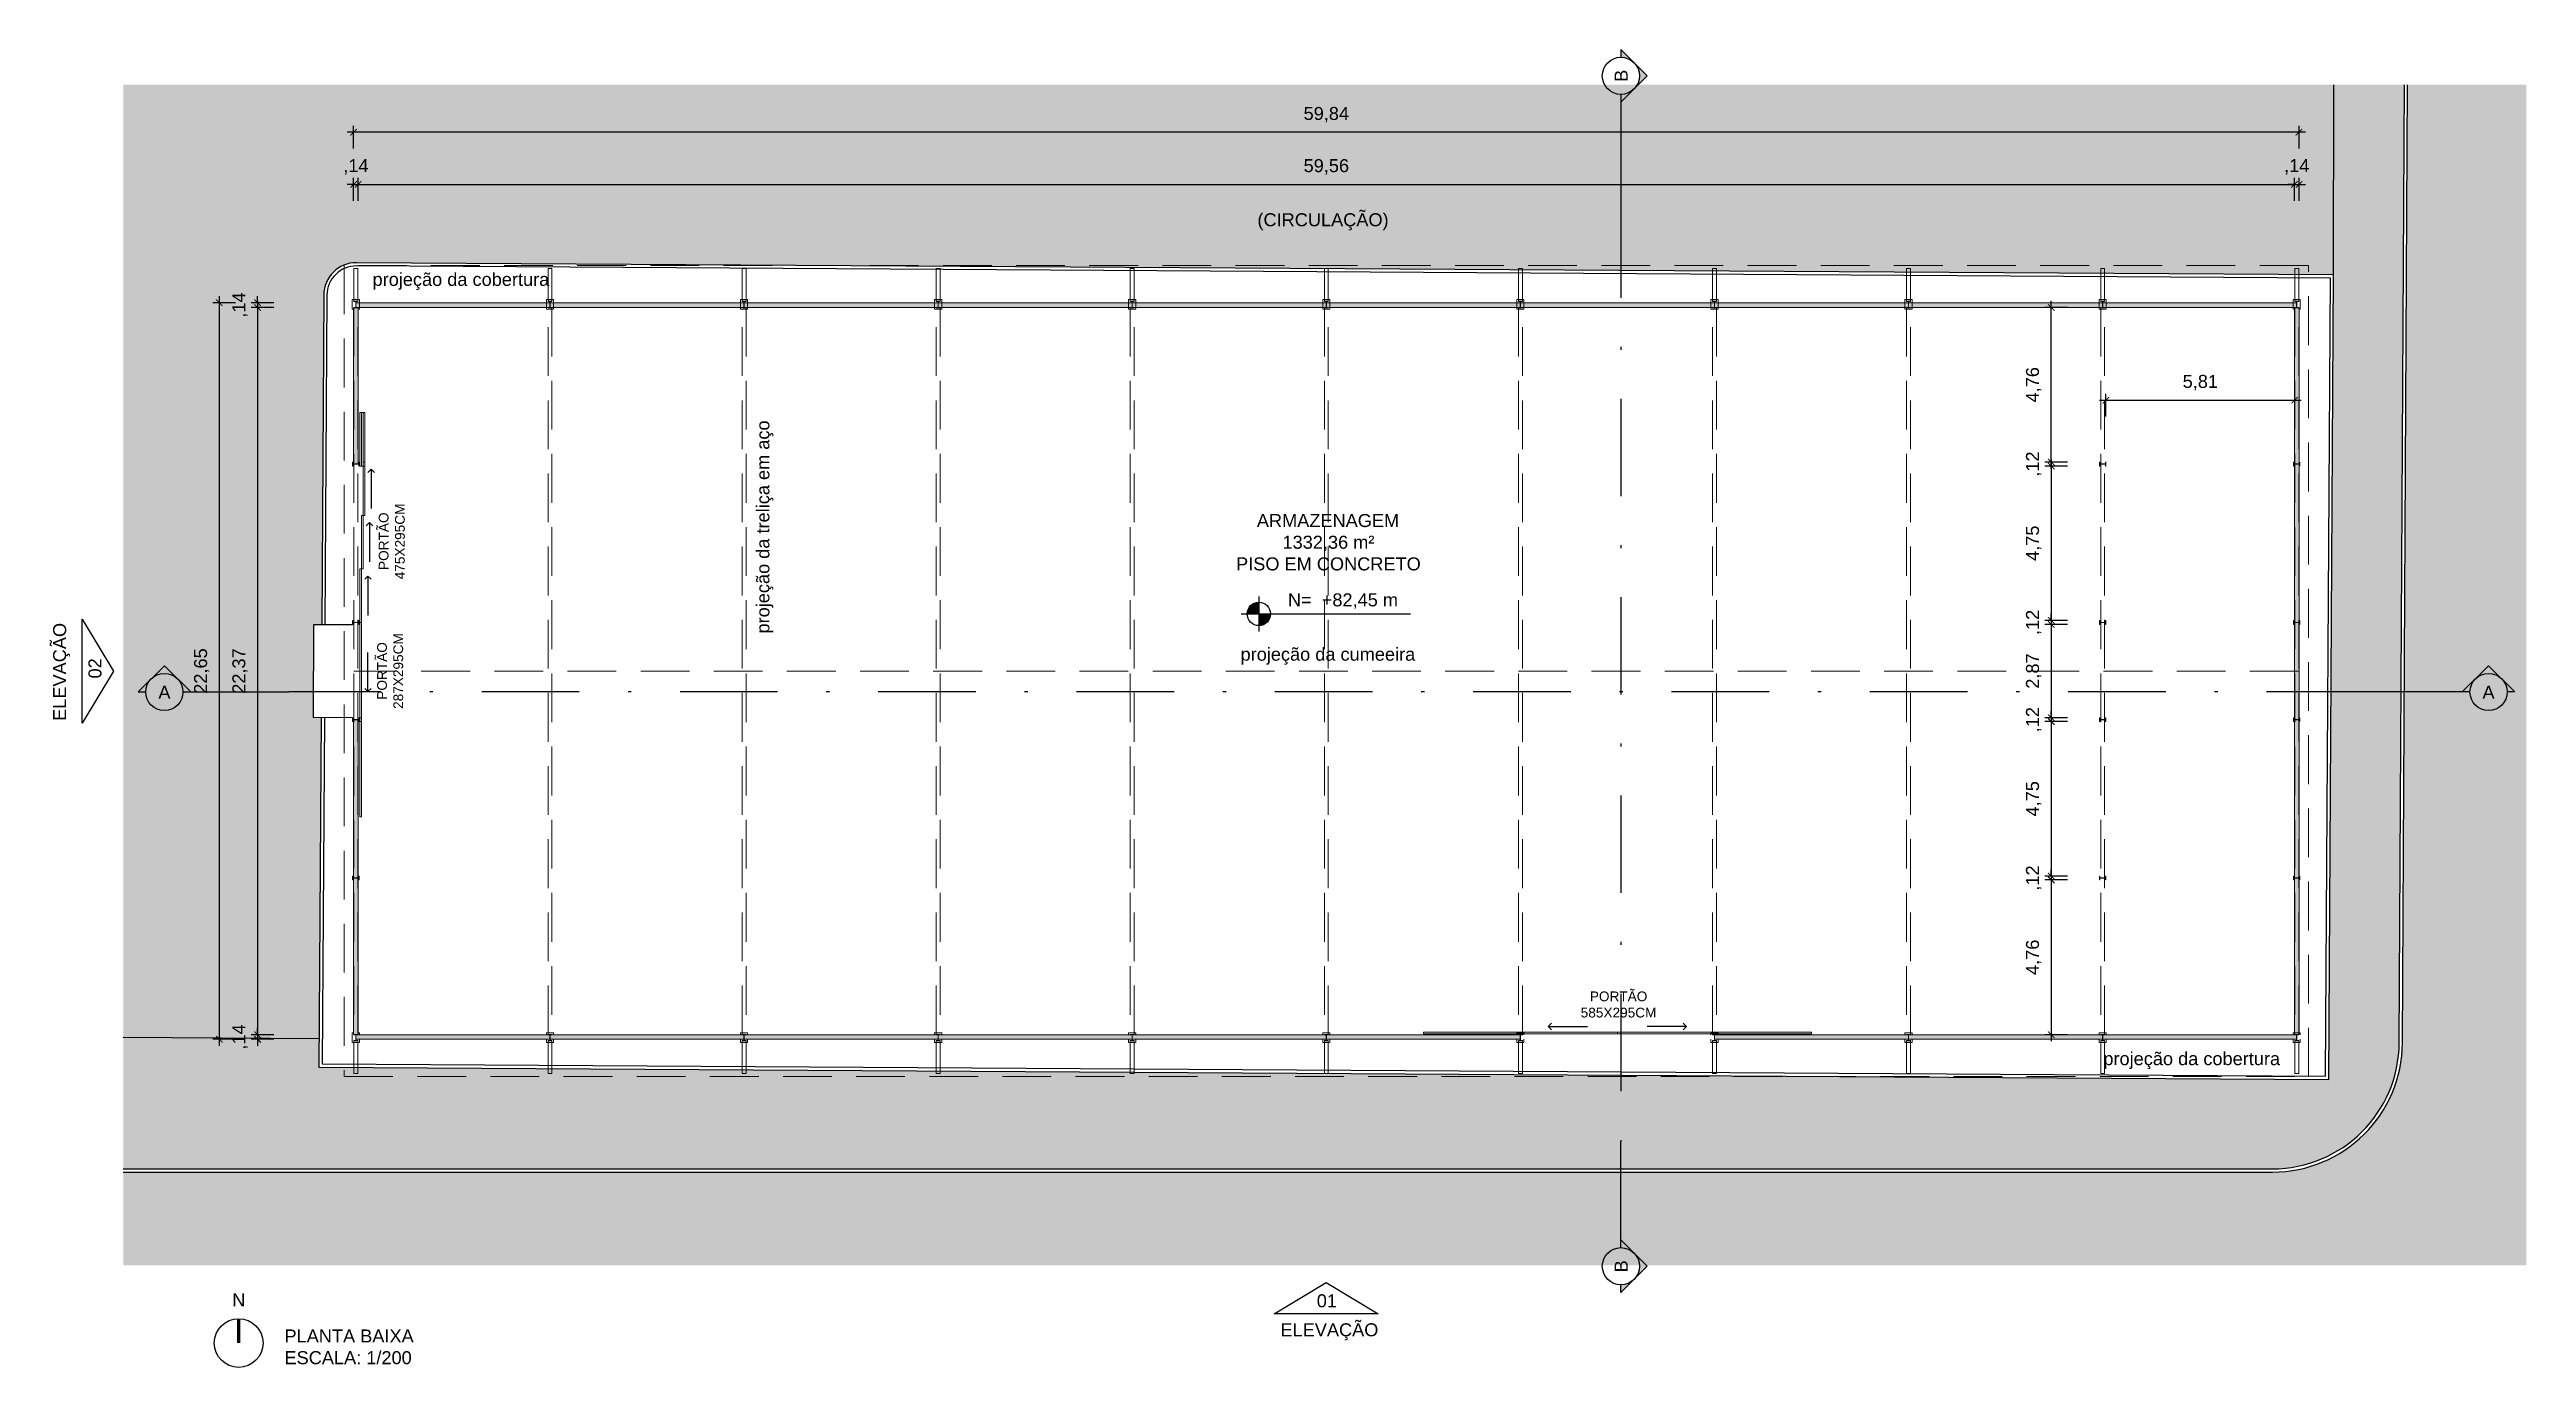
# Model space of a CAD drawing. Header units: inches. Extents: x 1286 to 7442, y -84 to 3420.
# Drawn here: x 2436.7 to 2512.9, y 114.1 to 154.6 of the extents above; entities that cross this region are included whole.
import ezdxf

# ---------------------------------------------------------------- set-up
doc = ezdxf.new("R2010")
doc.units = ezdxf.units.IN
doc.header["$LTSCALE"] = 3
doc.header["$MEASUREMENT"] = 0
doc.linetypes.add('DASHDOT', pattern=[1, 0.5, -0.25, 0, -0.25])
doc.linetypes.add('DASHED', pattern=[0.75, 0.5, -0.25])
for name, color, linetype, lineweight in [('ARQ_AÇO', 4, 'Continuous', 5), ('ARQ_ESQUADRIAS', 3, 'Continuous', 5), ('ARQ_PAREDE', 5, 'Continuous', 5), ('ARQ_PROJEÇÃO', 8, 'DASHED', 5), ('ARQ_VISTA', 2, 'Continuous', 5)]:
    doc.layers.add(name, color=color, linetype=linetype, lineweight=lineweight)
for name, color, linetype in [('ARQ_COTAS', 133, 'Continuous'), ('ARQ_HATCH', 8, 'Continuous'), ('ARQ_INDICAÇÃO', 133, 'Continuous'), ('ARQ_LINHA DE CORTE', 4, 'DASHDOT'), ('ARQ_NÍVEIS', 160, 'Continuous'), ('ARQ_RUA', 250, 'Continuous'), ('ARQ_TEXTO', 133, 'Continuous')]:
    doc.layers.add(name, color=color, linetype=linetype)
doc.styles.add('1 - 100', font='arial.ttf', dxfattribs={"height": 0.2})
doc.styles.add('1 - 200', font='arial.ttf', dxfattribs={"height": 0.4})
doc.dimstyles.new('1 - 200', dxfattribs={"dimtxt": 0.4, "dimasz": 0.2, "dimexe": 0.2, "dimexo": 0.2, "dimgap": 0.3, "dimtad": 1, "dimzin": 4, "dimtxsty": '1 - 200', "dimblk": 'ARCHTICK', "dimcen": 0.1, "dimdle": 0.2, "dimclrd": 256, "dimclre": 256, "dimclrt": 256, "dimazin": 0, "dimtfac": 1, "dimtix": 1, "dimtofl": 0, "dimtmove": 2, "dimatfit": 3, "dimldrblk": 'OPEN90', "dimfxl": 0.5, "dimfxlon": 1, "dimtolj": 1, "dimtzin": 0, "dimlwd": -1, "dimlwe": -1, "dimarcsym": 0})
pattern_1 = [(315, (0, 0), (0.4182581518689039, -0.1120719340210068), [0.25, -0.5]), (75.00000000000006, (0, 0), (-0.1120719340210065, 0.4182581518689039), [0.25, -0.5]), (14.99999999999995, (0, 0), (0.3061862178478974, 0.3061862178478972), [-0.5, 0.25])]

msp = doc.modelspace()

# ---------------------------------------------------------------- texts
at = {"layer": 'ARQ_INDICAÇÃO', "char_height": 0.3, "attachment_point": 1, "rotation": 90, "style": '1 - 200'}
for s, insert in [('\\pi0.29127;PORTÃO\\P\\pi0.0041603;475X295CM', (2446.86838111079, 138.3512073216934)), ('\\pi0.29127;PORTÃO\\P\\pi0.0076392;287X295CM', (2446.818381110789, 134.3612073216934))]:
    msp.add_mtext_dynamic_manual_height_columns(s, width=2.301090040927694, gutter_width=2, heights=[0], dxfattribs=dict(at, insert=insert))
at = {"layer": 'ARQ_INDICAÇÃO', "insert": (2483.829138572279, 125.6794954072586), "char_height": 0.3, "attachment_point": 1, "style": '1 - 200'}
msp.add_mtext_dynamic_manual_height_columns('\\pi0.29127;PORTÃO\\P\\pi0.010197;585X295CM', width=2.301090040927694, gutter_width=2, heights=[0], dxfattribs=at)
at = {"layer": 'ARQ_NÍVEIS', "insert": (2474.601660187851, 137.9233631242176), "char_height": 0.4, "attachment_point": 1, "style": '1 - 200'}
msp.add_mtext_dynamic_manual_height_columns('\\pi0.23289;N=  +82,45 m', width=3.773019781718963, gutter_width=3.6, heights=[0], dxfattribs=at)
at = {"layer": 'ARQ_TEXTO', "color": 4, "ltscale": 2, "char_height": 0.4, "width": 0.6726324514065, "attachment_point": 5, "style": '1 - 200'}
for insert, rotation in [((2485.084745755134, 153.8413062151089), 89.99999999996837), ((2485.084745755134, 117.2276690789799), 90.00000000003163)]:
    msp.add_mtext('B', dxfattribs=dict(at, insert=insert, rotation=rotation))
at = {"layer": 'ARQ_TEXTO', "char_height": 0.4}
for s, width, gutter_width, insert, attachment_point, style in [('\\pi0.018917;(CIRCULAÇÃO)', 4.019825375170532, 5, (2473.876925779349, 149.6135207966897), 1, '1 - 200'), ('projeção da cobertura', 5.416551159618009, 2, (2446.677468894221, 147.7789030148833), 1, '1 - 200'), ('\\pi0.66257;ARMAZENAGEM \\P\\pi1.4519;1332,36 m²\\P\\pi0.023555;PISO EM CONCRETO', 5.660480218281037, 5, (2473.215463135223, 140.3628039209804), 1, '1 - 200'), ('projeção da cumeeira', 5.354068212824012, 2, (2473.377097770602, 136.2520865556395), 1, '1 - 200'), ('projeção da cobertura', 5.416551159618009, 2, (2505.352579064221, 123.2900722792056), 9, '1 - 200'), ('N', 0.5419076241346374, 2.5, (2442.360801450445, 116.3911693155262), 1, '1 - 200'), ('01', 0.5229631650750342, 10, (2475.721148234255, 116.3660263106834), 1, '1 - 100'), ('PLANTA BAIXA\\PESCALA: 1/200', 3.979989085948159, 10, (2443.969105616874, 115.2837491993767), 1, '1 - 200'), ('\\pi0.37376;ELEVAÇÃO ', 3.690766712141883, 10, (2474.230862974424, 115.4740295820232), 1, '1 - 200')]:
    msp.add_mtext_dynamic_manual_height_columns(s, width=width, gutter_width=gutter_width, heights=[0], dxfattribs=dict(at, insert=insert, attachment_point=attachment_point, style=style))
at = {"layer": 'ARQ_TEXTO', "char_height": 0.4, "attachment_point": 1, "style": '1 - 200'}
for s, width, gutter_width, insert, rotation in [('projeção da treliça em aço', 6.537151432469305, 2, (2458.483567447085, 136.6879364874265), 90), ('\\pi0.37376;ELEVAÇÃO ', 3.690766712141883, 10, (2436.852118724032, 133.6278819397), 89.99999999999999), ('02', 0.5229631650750342, 10, (2437.93811272418, 135.3054002269353), 89.99999999999999)]:
    msp.add_mtext_dynamic_manual_height_columns(s, width=width, gutter_width=gutter_width, heights=[0], dxfattribs=dict(at, insert=insert, rotation=rotation))
at = {"layer": 'ARQ_TEXTO', "color": 4, "ltscale": 2, "char_height": 0.4, "width": 0.6726324514065, "attachment_point": 5, "style": '1 - 200'}
for insert in [(2440.275914179365, 134.8824276749563), (2511.764144563281, 134.8824276749563)]:
    msp.add_mtext('A', dxfattribs=dict(at, insert=insert))

# ---------------------------------------------------------------- blocks, each defined once
blk = doc.blocks.new('A$C1175b217')
at = {"layer": 'ARQ_AÇO'}
blk.add_lwpolyline([(-0.06249999999954525, 0.01000000000021828), (-0.1199999999998909, 0.01000000000021828), (-0.1199999999998909, 0), (0, 0), (0, 0.01000000000021828), (-0.05749999999943611, 0.01000000000021828), (-0.05749999999989086, 0.1899999999995998), (0, 0.1899999999995998), (0, 0.1999999999998181), (-0.1199999999998909, 0.1999999999998181), (-0.1199999999998909, 0.1899999999995998), (-0.0625, 0.1899999999995998), (-0.06249999999954525, 0.01000000000021828)], dxfattribs=at)
blk = doc.blocks.new('_ArchTick')
at = {"color": 0, "linetype": 'ByBlock', "const_width": 0.15}
blk.add_lwpolyline([(-0.5, -0.5), (0.5, 0.5)], dxfattribs=at)
blk = doc.blocks.new('*D193')
at = {"layer": 'ARQ_COTAS', "transparency": 16777216}
for p, q in [((2446.095023979214, 150.5002656553925), (2445.895023979214, 150.5002656553925)), ((2446.095023979214, 150.0002656553925), (2446.095023979214, 150.7002656553925)), ((2446.235023979214, 150.0002656553925), (2446.235023979214, 150.7002656553925)), ((2446.235023979214, 150.5002656553925), (2446.435023979214, 150.5002656553925))]:
    blk.add_line(p, q, dxfattribs=at)
at = {"layer": 'Defpoints', "color": 0, "transparency": 16777216}
for p in [(2446.095023979214, 150.5002656553925), (2446.095023979214, 146.7094876470444), (2446.235023979214, 146.7094876470446)]:
    blk.add_point(p, dxfattribs=at)
at = {"layer": 'ARQ_COTAS', "transparency": 16777216, "xscale": 0.2, "yscale": 0.2, "zscale": 0.2}
blk.add_blockref('_ArchTick', (2446.095023979214, 150.5002656553925), dxfattribs=at)
at = {"layer": 'ARQ_COTAS', "transparency": 16777216, "xscale": 0.2, "yscale": 0.2, "zscale": 0.2, "rotation": 180}
blk.add_blockref('_ArchTick', (2446.235023979214, 150.5002656553925), dxfattribs=at)
at = {"layer": 'ARQ_COTAS', "transparency": 16777216, "insert": (2446.165023979214, 151.0406476472069), "char_height": 0.4, "attachment_point": 5, "style": '1 - 200'}
blk.add_mtext('\\A1;,14', dxfattribs=at)
blk = doc.blocks.new('_Open90')
at = {"color": 0, "linetype": 'ByBlock', "lineweight": -2}
for p, q in [((0, 0), (-1, 0)), ((-0.5, 0.5), (0, 0)), ((0, 0), (-0.5, -0.5))]:
    blk.add_line(p, q, dxfattribs=at)
blk = doc.blocks.new('*D194')
at = {"layer": 'ARQ_COTAS', "transparency": 16777216}
for p, q in [((2446.035023979214, 150.5002656553925), (2505.995023979215, 150.5002656553925)), ((2446.235023979214, 150.0002656553925), (2446.235023979214, 150.7002656553925)), ((2505.795023979215, 150.0002656553925), (2505.795023979215, 150.7002656553925))]:
    blk.add_line(p, q, dxfattribs=at)
at = {"layer": 'Defpoints', "color": 0, "transparency": 16777216}
for p in [(2505.795023979215, 150.5002656553925), (2446.235023979214, 146.7094876470446), (2505.795023979215, 146.7094876470442)]:
    blk.add_point(p, dxfattribs=at)
at = {"layer": 'ARQ_COTAS', "transparency": 16777216, "xscale": 0.2, "yscale": 0.2, "zscale": 0.2, "rotation": 180}
blk.add_blockref('_ArchTick', (2446.235023979214, 150.5002656553925), dxfattribs=at)
at = {"layer": 'ARQ_COTAS', "transparency": 16777216, "xscale": 0.2, "yscale": 0.2, "zscale": 0.2}
blk.add_blockref('_ArchTick', (2505.795023979215, 150.5002656553925), dxfattribs=at)
at = {"layer": 'ARQ_COTAS', "transparency": 16777216, "insert": (2476.015023979215, 151.0406476472069), "char_height": 0.4, "attachment_point": 5, "style": '1 - 200'}
blk.add_mtext('\\A1;59,56', dxfattribs=at)
blk = doc.blocks.new('*D195')
at = {"layer": 'ARQ_COTAS', "transparency": 16777216}
for p, q in [((2505.795023979215, 150.5002656553925), (2505.595023979215, 150.5002656553925)), ((2505.795023979215, 150.0002656553925), (2505.795023979215, 150.7002656553925)), ((2505.935023979215, 150.0002656553925), (2505.935023979215, 150.7002656553925)), ((2505.935023979215, 150.5002656553925), (2506.135023979215, 150.5002656553925))]:
    blk.add_line(p, q, dxfattribs=at)
at = {"layer": 'Defpoints', "color": 0, "transparency": 16777216}
for p in [(2505.935023979215, 150.5002656553925), (2505.795023979215, 146.7094876470442), (2505.935023979215, 146.7094876470442)]:
    blk.add_point(p, dxfattribs=at)
at = {"layer": 'ARQ_COTAS', "transparency": 16777216, "xscale": 0.2, "yscale": 0.2, "zscale": 0.2}
blk.add_blockref('_ArchTick', (2505.795023979215, 150.5002656553925), dxfattribs=at)
at = {"layer": 'ARQ_COTAS', "transparency": 16777216, "xscale": 0.2, "yscale": 0.2, "zscale": 0.2, "rotation": 180}
blk.add_blockref('_ArchTick', (2505.935023979215, 150.5002656553925), dxfattribs=at)
at = {"layer": 'ARQ_COTAS', "transparency": 16777216, "insert": (2505.865023979215, 151.0406476472069), "char_height": 0.4, "attachment_point": 5, "style": '1 - 200'}
blk.add_mtext('\\A1;,14', dxfattribs=at)
blk = doc.blocks.new('*D196')
at = {"layer": 'ARQ_COTAS', "transparency": 16777216}
for p, q in [((2506.135023979215, 152.1042621229717), (2445.895023979214, 152.1042621229717)), ((2446.095023979214, 151.6042621229717), (2446.095023979214, 152.3042621229717)), ((2505.935023979215, 151.6042621229717), (2505.935023979215, 152.3042621229717))]:
    blk.add_line(p, q, dxfattribs=at)
at = {"layer": 'Defpoints', "color": 0, "transparency": 16777216}
for p in [(2446.095023979214, 152.1042621229717), (2446.095023979214, 146.7094876470446), (2505.935023979215, 146.7094876470442)]:
    blk.add_point(p, dxfattribs=at)
at = {"layer": 'ARQ_COTAS', "transparency": 16777216, "xscale": 0.2, "yscale": 0.2, "zscale": 0.2, "rotation": 180}
blk.add_blockref('_ArchTick', (2446.095023979214, 152.1042621229717), dxfattribs=at)
at = {"layer": 'ARQ_COTAS', "transparency": 16777216, "xscale": 0.2, "yscale": 0.2, "zscale": 0.2}
blk.add_blockref('_ArchTick', (2505.935023979215, 152.1042621229717), dxfattribs=at)
at = {"layer": 'ARQ_COTAS', "transparency": 16777216, "insert": (2476.015023979215, 152.6446441147862), "char_height": 0.4, "attachment_point": 5, "style": '1 - 200'}
blk.add_mtext('\\A1;59,84', dxfattribs=at)
blk = doc.blocks.new('*D197')
at = {"layer": 'ARQ_COTAS', "transparency": 16777216}
for p, q in [((2443.14196247211, 146.8594876470448), (2443.14196247211, 147.0594876470448)), ((2443.64196247211, 146.8594876470448), (2442.94196247211, 146.8594876470448)), ((2443.64196247211, 146.7194876470449), (2442.94196247211, 146.7194876470449)), ((2443.14196247211, 146.7194876470449), (2443.14196247211, 146.5194876470449))]:
    blk.add_line(p, q, dxfattribs=at)
at = {"layer": 'Defpoints', "color": 0, "transparency": 16777216}
for p in [(2443.14196247211, 146.8594876470448), (2446.167523979223, 146.8594876470448), (2446.167523979222, 146.7194876470449)]:
    blk.add_point(p, dxfattribs=at)
at = {"layer": 'ARQ_COTAS', "transparency": 16777216, "xscale": 0.2, "yscale": 0.2, "zscale": 0.2}
for p, rotation in [((2443.14196247211, 146.8594876470448), 270), ((2443.14196247211, 146.7194876470449), 90)]:
    blk.add_blockref('_ArchTick', p, dxfattribs=dict(at, rotation=rotation))
at = {"layer": 'ARQ_COTAS', "transparency": 16777216, "insert": (2442.601580480295, 146.7894876470441), "char_height": 0.4, "attachment_point": 5, "rotation": 90, "style": '1 - 200'}
blk.add_mtext('\\A1;,14', dxfattribs=at)
blk = doc.blocks.new('*D198')
at = {"layer": 'ARQ_COTAS', "transparency": 16777216}
for p, q in [((2443.641962472112, 146.719487647048), (2442.941962472112, 146.719487647048)), ((2443.141962472112, 146.919487647048), (2443.141962472112, 124.1494876470446)), ((2443.641962472112, 124.3494876470446), (2442.941962472112, 124.3494876470446))]:
    blk.add_line(p, q, dxfattribs=at)
at = {"layer": 'Defpoints', "color": 0, "transparency": 16777216}
for p in [(2446.167523979222, 146.719487647048), (2443.141962472112, 124.3494876470446), (2446.167523979261, 124.3494876470446)]:
    blk.add_point(p, dxfattribs=at)
at = {"layer": 'ARQ_COTAS', "transparency": 16777216, "xscale": 0.2, "yscale": 0.2, "zscale": 0.2}
for p, rotation in [((2443.141962472112, 146.719487647048), 90), ((2443.141962472112, 124.3494876470446), 270)]:
    blk.add_blockref('_ArchTick', p, dxfattribs=dict(at, rotation=rotation))
at = {"layer": 'ARQ_COTAS', "transparency": 16777216, "insert": (2442.601580480297, 135.5344876470456), "char_height": 0.4, "attachment_point": 5, "rotation": 90, "style": '1 - 200'}
blk.add_mtext('\\A1;22,37', dxfattribs=at)
blk = doc.blocks.new('*D199')
at = {"layer": 'ARQ_COTAS', "transparency": 16777216}
for p, q in [((2443.641962472114, 124.3494876470446), (2442.941962472114, 124.3494876470446)), ((2443.641962472114, 124.2094876470447), (2442.941962472114, 124.2094876470447)), ((2443.141962472114, 124.3494876470446), (2443.141962472114, 124.5494876470446)), ((2443.141962472114, 124.2094876470447), (2443.141962472114, 124.0094876470447))]:
    blk.add_line(p, q, dxfattribs=at)
at = {"layer": 'Defpoints', "color": 0, "transparency": 16777216}
for p in [(2443.141962472114, 124.2094876470447), (2446.167523979261, 124.3494876470446), (2446.167523979262, 124.2094876470447)]:
    blk.add_point(p, dxfattribs=at)
at = {"layer": 'ARQ_COTAS', "transparency": 16777216, "xscale": 0.2, "yscale": 0.2, "zscale": 0.2}
for p, rotation in [((2443.141962472114, 124.3494876470446), 270), ((2443.141962472114, 124.2094876470447), 90)]:
    blk.add_blockref('_ArchTick', p, dxfattribs=dict(at, rotation=rotation))
at = {"layer": 'ARQ_COTAS', "transparency": 16777216, "insert": (2442.601580480299, 124.2794876470439), "char_height": 0.4, "attachment_point": 5, "rotation": 90, "style": '1 - 200'}
blk.add_mtext('\\A1;,14', dxfattribs=at)
blk = doc.blocks.new('*D200')
at = {"layer": 'ARQ_COTAS', "transparency": 16777216}
for p, q in [((2441.964531078405, 124.0094876470447), (2441.964531078405, 147.0594876470448)), ((2442.464531078405, 146.8594876470448), (2441.764531078406, 146.8594876470448)), ((2442.464531078405, 124.2094876470447), (2441.764531078406, 124.2094876470447))]:
    blk.add_line(p, q, dxfattribs=at)
at = {"layer": 'Defpoints', "color": 0, "transparency": 16777216}
for p in [(2441.964531078405, 146.8594876470448), (2446.167523979301, 146.8594876470448), (2446.167523979262, 124.2094876470447)]:
    blk.add_point(p, dxfattribs=at)
at = {"layer": 'ARQ_COTAS', "transparency": 16777216, "xscale": 0.2, "yscale": 0.2, "zscale": 0.2}
for p, rotation in [((2441.964531078405, 146.8594876470448), 90), ((2441.964531078405, 124.2094876470447), 270)]:
    blk.add_blockref('_ArchTick', p, dxfattribs=dict(at, rotation=rotation))
at = {"layer": 'ARQ_COTAS', "transparency": 16777216, "insert": (2441.42414908659, 135.534487647044), "char_height": 0.4, "attachment_point": 5, "rotation": 90, "style": '1 - 200'}
blk.add_mtext('\\A1;22,65', dxfattribs=at)
blk = doc.blocks.new('*D201')
at = {"layer": 'ARQ_COTAS', "transparency": 16777216}
for p, q in [((2499.995023979221, 143.3644846255565), (2499.995023979221, 144.0644846255565)), ((2505.805023979219, 143.3644846255565), (2505.805023979219, 144.0644846255565)), ((2499.795023979221, 143.8644846255565), (2506.005023979219, 143.8644846255565))]:
    blk.add_line(p, q, dxfattribs=at)
at = {"layer": 'Defpoints', "color": 0, "transparency": 16777216}
for p in [(2505.805023979219, 143.8644846255565), (2499.995023979221, 141.9594876470446), (2505.805023979219, 141.9594876470446)]:
    blk.add_point(p, dxfattribs=at)
at = {"layer": 'ARQ_COTAS', "transparency": 16777216, "xscale": 0.2, "yscale": 0.2, "zscale": 0.2, "rotation": 180}
blk.add_blockref('_ArchTick', (2499.995023979221, 143.8644846255565), dxfattribs=at)
at = {"layer": 'ARQ_COTAS', "transparency": 16777216, "xscale": 0.2, "yscale": 0.2, "zscale": 0.2}
blk.add_blockref('_ArchTick', (2505.805023979219, 143.8644846255565), dxfattribs=at)
at = {"layer": 'ARQ_COTAS', "transparency": 16777216, "insert": (2502.90002397922, 144.404866617371), "char_height": 0.4, "attachment_point": 5, "style": '1 - 200'}
blk.add_mtext('\\A1;5,81', dxfattribs=at)
blk = doc.blocks.new('*D202')
at = {"layer": 'ARQ_COTAS', "transparency": 16777216}
for p, q in [((2498.814247672132, 146.7194876470447), (2498.114247672132, 146.7194876470447)), ((2498.314247672132, 141.7594876470447), (2498.314247672132, 146.9194876470447)), ((2498.814247672132, 141.9594876470447), (2498.114247672132, 141.9594876470447))]:
    blk.add_line(p, q, dxfattribs=at)
at = {"layer": 'Defpoints', "color": 0, "transparency": 16777216}
for p in [(2498.314247672132, 146.7194876470447), (2499.795023979214, 146.7194876470447), (2499.795023979222, 141.9594876470447)]:
    blk.add_point(p, dxfattribs=at)
at = {"layer": 'ARQ_COTAS', "transparency": 16777216, "xscale": 0.2, "yscale": 0.2, "zscale": 0.2}
for p, rotation in [((2498.314247672132, 146.7194876470447), 90), ((2498.314247672132, 141.9594876470447), 270)]:
    blk.add_blockref('_ArchTick', p, dxfattribs=dict(at, rotation=rotation))
at = {"layer": 'ARQ_COTAS', "transparency": 16777216, "insert": (2497.773865680317, 144.339487647044), "char_height": 0.4, "attachment_point": 5, "rotation": 90, "style": '1 - 200'}
blk.add_mtext('\\A1;4,76', dxfattribs=at)
blk = doc.blocks.new('*D203')
at = {"layer": 'ARQ_COTAS', "transparency": 16777216}
for p, q in [((2498.814247672134, 141.9594876470447), (2498.114247672134, 141.9594876470447)), ((2498.814247672134, 141.8394876470448), (2498.114247672134, 141.8394876470448)), ((2498.314247672134, 141.9594876470447), (2498.314247672134, 142.1594876470447)), ((2498.314247672134, 141.8394876470448), (2498.314247672134, 141.6394876470448))]:
    blk.add_line(p, q, dxfattribs=at)
at = {"layer": 'Defpoints', "color": 0, "transparency": 16777216}
for p in [(2498.314247672134, 141.8394876470448), (2499.795023979222, 141.9594876470447), (2499.795023979222, 141.8394876470448)]:
    blk.add_point(p, dxfattribs=at)
at = {"layer": 'ARQ_COTAS', "transparency": 16777216, "xscale": 0.2, "yscale": 0.2, "zscale": 0.2}
for p, rotation in [((2498.314247672134, 141.9594876470447), 270), ((2498.314247672134, 141.8394876470448), 90)]:
    blk.add_blockref('_ArchTick', p, dxfattribs=dict(at, rotation=rotation))
at = {"layer": 'ARQ_COTAS', "transparency": 16777216, "insert": (2497.773865680319, 141.899487647044), "char_height": 0.4, "attachment_point": 5, "rotation": 90, "style": '1 - 200'}
blk.add_mtext('\\A1;,12', dxfattribs=at)
blk = doc.blocks.new('*D204')
at = {"layer": 'ARQ_COTAS', "transparency": 16777216}
for p, q in [((2498.814247672137, 141.8394876470448), (2498.114247672137, 141.8394876470448)), ((2498.314247672137, 142.0394876470448), (2498.314247672137, 136.8894876470448)), ((2498.814247672137, 137.0894876470448), (2498.114247672137, 137.0894876470448))]:
    blk.add_line(p, q, dxfattribs=at)
at = {"layer": 'Defpoints', "color": 0, "transparency": 16777216}
for p in [(2499.795023979222, 141.8394876470448), (2498.314247672137, 137.0894876470448), (2499.800023979222, 137.0894876470448)]:
    blk.add_point(p, dxfattribs=at)
at = {"layer": 'ARQ_COTAS', "transparency": 16777216, "xscale": 0.2, "yscale": 0.2, "zscale": 0.2}
for p, rotation in [((2498.314247672137, 141.8394876470448), 90), ((2498.314247672137, 137.0894876470448), 270)]:
    blk.add_blockref('_ArchTick', p, dxfattribs=dict(at, rotation=rotation))
at = {"layer": 'ARQ_COTAS', "transparency": 16777216, "insert": (2497.77468423421, 139.4644876470441), "char_height": 0.4, "attachment_point": 5, "rotation": 90, "style": '1 - 200'}
blk.add_mtext('\\A1;4,75', dxfattribs=at)
blk = doc.blocks.new('*D205')
at = {"layer": 'ARQ_COTAS', "transparency": 16777216}
for p, q in [((2498.314247672138, 137.0894876470448), (2498.314247672138, 137.2894876470448)), ((2498.814247672138, 137.0894876470448), (2498.114247672138, 137.0894876470448)), ((2498.814247672138, 136.9694876470449), (2498.114247672138, 136.9694876470449)), ((2498.314247672138, 136.9694876470449), (2498.314247672138, 136.7694876470449))]:
    blk.add_line(p, q, dxfattribs=at)
at = {"layer": 'Defpoints', "color": 0, "transparency": 16777216}
for p in [(2498.314247672138, 136.9694876470449), (2499.795023979222, 137.0894876470448), (2499.795023979222, 136.9694876470449)]:
    blk.add_point(p, dxfattribs=at)
at = {"layer": 'ARQ_COTAS', "transparency": 16777216, "xscale": 0.2, "yscale": 0.2, "zscale": 0.2}
for p, rotation in [((2498.314247672138, 137.0894876470448), 270), ((2498.314247672138, 136.9694876470449), 90)]:
    blk.add_blockref('_ArchTick', p, dxfattribs=dict(at, rotation=rotation))
at = {"layer": 'ARQ_COTAS', "transparency": 16777216, "insert": (2497.773865680323, 137.0294876470441), "char_height": 0.4, "attachment_point": 5, "rotation": 90, "style": '1 - 200'}
blk.add_mtext('\\A1;,12', dxfattribs=at)
blk = doc.blocks.new('*D206')
at = {"layer": 'ARQ_COTAS', "transparency": 16777216}
for p, q in [((2498.31424767214, 137.1694876470449), (2498.31424767214, 133.8994876470446)), ((2498.81424767214, 136.9694876470449), (2498.114247672141, 136.9694876470449)), ((2498.81424767214, 134.0994876470446), (2498.114247672141, 134.0994876470446))]:
    blk.add_line(p, q, dxfattribs=at)
at = {"layer": 'Defpoints', "color": 0, "transparency": 16777216}
for p in [(2499.795023979222, 136.9694876470449), (2498.31424767214, 134.0994876470446), (2499.795023979222, 134.0994876470446)]:
    blk.add_point(p, dxfattribs=at)
at = {"layer": 'ARQ_COTAS', "transparency": 16777216, "xscale": 0.2, "yscale": 0.2, "zscale": 0.2}
for p, rotation in [((2498.31424767214, 136.9694876470449), 90), ((2498.31424767214, 134.0994876470446), 270)]:
    blk.add_blockref('_ArchTick', p, dxfattribs=dict(at, rotation=rotation))
at = {"layer": 'ARQ_COTAS', "transparency": 16777216, "insert": (2497.773865680325, 135.534487647044), "char_height": 0.4, "attachment_point": 5, "rotation": 90, "style": '1 - 200'}
blk.add_mtext('\\A1;2,87', dxfattribs=at)
blk = doc.blocks.new('*D207')
at = {"layer": 'ARQ_COTAS', "transparency": 16777216}
for p, q in [((2498.814247672141, 134.0994876470446), (2498.114247672142, 134.0994876470446)), ((2498.314247672141, 134.0994876470446), (2498.314247672141, 134.2994876470445)), ((2498.814247672141, 133.9794876470447), (2498.114247672142, 133.9794876470447)), ((2498.314247672141, 133.9794876470447), (2498.314247672141, 133.7794876470447))]:
    blk.add_line(p, q, dxfattribs=at)
at = {"layer": 'Defpoints', "color": 0, "transparency": 16777216}
for p in [(2499.795023979222, 134.0994876470446), (2498.314247672141, 133.9794876470447), (2499.795023979222, 133.9794876470447)]:
    blk.add_point(p, dxfattribs=at)
at = {"layer": 'ARQ_COTAS', "transparency": 16777216, "xscale": 0.2, "yscale": 0.2, "zscale": 0.2}
for p, rotation in [((2498.314247672141, 134.0994876470446), 270), ((2498.314247672141, 133.9794876470447), 90)]:
    blk.add_blockref('_ArchTick', p, dxfattribs=dict(at, rotation=rotation))
at = {"layer": 'ARQ_COTAS', "transparency": 16777216, "insert": (2497.773865680326, 134.0394876470439), "char_height": 0.4, "attachment_point": 5, "rotation": 90, "style": '1 - 200'}
blk.add_mtext('\\A1;,12', dxfattribs=at)
blk = doc.blocks.new('*D208')
at = {"layer": 'ARQ_COTAS', "transparency": 16777216}
for p, q in [((2498.314247672143, 134.1794876470447), (2498.314247672143, 129.0294876470447)), ((2498.814247672143, 133.9794876470447), (2498.114247672143, 133.9794876470447)), ((2498.814247672143, 129.2294876470447), (2498.114247672143, 129.2294876470447))]:
    blk.add_line(p, q, dxfattribs=at)
at = {"layer": 'Defpoints', "color": 0, "transparency": 16777216}
for p in [(2499.795023979222, 133.9794876470447), (2498.314247672143, 129.2294876470447), (2499.795023979222, 129.2294876470447)]:
    blk.add_point(p, dxfattribs=at)
at = {"layer": 'ARQ_COTAS', "transparency": 16777216, "xscale": 0.2, "yscale": 0.2, "zscale": 0.2}
for p, rotation in [((2498.314247672143, 133.9794876470447), 90), ((2498.314247672143, 129.2294876470447), 270)]:
    blk.add_blockref('_ArchTick', p, dxfattribs=dict(at, rotation=rotation))
at = {"layer": 'ARQ_COTAS', "transparency": 16777216, "insert": (2497.774684234216, 131.6044876470439), "char_height": 0.4, "attachment_point": 5, "rotation": 90, "style": '1 - 200'}
blk.add_mtext('\\A1;4,75', dxfattribs=at)
blk = doc.blocks.new('*D209')
at = {"layer": 'ARQ_COTAS', "transparency": 16777216}
for p, q in [((2498.814247672145, 129.2294876470447), (2498.114247672145, 129.2294876470447)), ((2498.814247672145, 129.1094876470448), (2498.114247672145, 129.1094876470448)), ((2498.314247672145, 129.2294876470447), (2498.314247672145, 129.4294876470447)), ((2498.314247672145, 129.1094876470448), (2498.314247672145, 128.9094876470448))]:
    blk.add_line(p, q, dxfattribs=at)
at = {"layer": 'Defpoints', "color": 0, "transparency": 16777216}
for p in [(2498.314247672145, 129.1094876470448), (2499.795023979222, 129.2294876470447), (2499.795023979222, 129.1094876470448)]:
    blk.add_point(p, dxfattribs=at)
at = {"layer": 'ARQ_COTAS', "transparency": 16777216, "xscale": 0.2, "yscale": 0.2, "zscale": 0.2}
for p, rotation in [((2498.314247672145, 129.2294876470447), 270), ((2498.314247672145, 129.1094876470448), 90)]:
    blk.add_blockref('_ArchTick', p, dxfattribs=dict(at, rotation=rotation))
at = {"layer": 'ARQ_COTAS', "transparency": 16777216, "insert": (2497.77386568033, 129.169487647044), "char_height": 0.4, "attachment_point": 5, "rotation": 90, "style": '1 - 200'}
blk.add_mtext('\\A1;,12', dxfattribs=at)
blk = doc.blocks.new('*D210')
at = {"layer": 'ARQ_COTAS', "transparency": 16777216}
for p, q in [((2498.814247672147, 129.1094876470448), (2498.114247672147, 129.1094876470448)), ((2498.314247672147, 129.3094876470448), (2498.314247672147, 124.1494876470447)), ((2498.814247672147, 124.3494876470447), (2498.114247672147, 124.3494876470447))]:
    blk.add_line(p, q, dxfattribs=at)
at = {"layer": 'Defpoints', "color": 0, "transparency": 16777216}
for p in [(2499.795023979222, 129.1094876470448), (2498.314247672147, 124.3494876470447), (2499.795023979214, 124.3494876470447)]:
    blk.add_point(p, dxfattribs=at)
at = {"layer": 'ARQ_COTAS', "transparency": 16777216, "xscale": 0.2, "yscale": 0.2, "zscale": 0.2}
for p, rotation in [((2498.314247672147, 129.1094876470448), 90), ((2498.314247672147, 124.3494876470447), 270)]:
    blk.add_blockref('_ArchTick', p, dxfattribs=dict(at, rotation=rotation))
at = {"layer": 'ARQ_COTAS', "transparency": 16777216, "insert": (2497.773865680332, 126.729487647044), "char_height": 0.4, "attachment_point": 5, "rotation": 90, "style": '1 - 200'}
blk.add_mtext('\\A1;4,76', dxfattribs=at)
blk = doc.blocks.new('n')
at = {"layer": 'ARQ_NÍVEIS'}
h = blk.add_hatch(color=256, dxfattribs=at)
h.dxf.hatch_style = 1
h.paths.add_polyline_path([(0.09999999997671694, 0), (0, 0), (0, -0.09999999962747097, 0.4142135623730951)])
h.paths.add_polyline_path([(0, 0.09999999962747097, 0.4142135623730951), (-0.09999999997671694, 0), (0, 0)])
blk.add_line((-0.1500000000232831, 0), (1.295434644723301, 0), dxfattribs=at)
at = {"layer": 'ARQ_NÍVEIS', "flags": 128}
blk.add_lwpolyline([(0, 0.150000000372529), (0, -0.150000000372529)], dxfattribs=at)
at = {"layer": 'ARQ_NÍVEIS'}
blk.add_circle((0, 0), 0.1, dxfattribs=at)

# ---------------------------------------------------------------- dimensions: what is measured, and where the dimension line sits
at = {"layer": 'ARQ_COTAS'}
for base, p1, p2, picture, middle in [((2446.095023979214, 152.1042621229717), (2505.935023979215, 146.7094876470442), (2446.095023979214, 146.7094876470446), '*D196', (2476.015023979215, 152.6446441147862)), ((2446.095023979214, 150.5002656553925), (2446.235023979214, 146.7094876470446), (2446.095023979214, 146.7094876470444), '*D193', (2446.165023979214, 151.0406476472069)), ((2505.795023979215, 150.5002656553925), (2446.235023979214, 146.7094876470446), (2505.795023979215, 146.7094876470442), '*D194', (2476.015023979215, 151.0406476472069)), ((2505.935023979215, 150.5002656553925), (2505.795023979215, 146.7094876470442), (2505.935023979215, 146.7094876470442), '*D195', (2505.865023979215, 151.0406476472069)), ((2505.805023979219, 143.8644846255565), (2499.995023979221, 141.9594876470446), (2505.805023979219, 141.9594876470446), '*D201', (2502.90002397922, 144.404866617371))]:
    dim = msp.add_linear_dim(base=base, p1=p1, p2=p2, dimstyle='1 - 200', dxfattribs=at)
    dim.commit()
    dim.dimension.update_dxf_attribs({"geometry": picture, "text_midpoint": middle})
for base, p1, p2, picture, middle in [((2441.964531078405, 146.8594876470448), (2446.167523979261, 124.2094876470446), (2446.1675239793, 146.8594876470447), '*D200', (2441.42414908659, 135.534487647044)), ((2443.14196247211, 146.8594876470448), (2446.167523979221, 146.7194876470448), (2446.167523979222, 146.8594876470447), '*D197', (2442.601580480295, 146.7894876470441)), ((2443.141962472112, 124.3494876470446), (2446.167523979221, 146.719487647048), (2446.16752397926, 124.3494876470445), '*D198', (2442.601580480297, 135.5344876470456)), ((2498.314247672132, 146.7194876470447), (2499.795023979221, 141.9594876470446), (2499.795023979213, 146.7194876470447), '*D202', (2497.773865680317, 144.339487647044)), ((2498.314247672134, 141.8394876470448), (2499.795023979221, 141.9594876470446), (2499.795023979221, 141.8394876470447), '*D203', (2497.773865680319, 141.899487647044)), ((2498.314247672137, 137.0894876470448), (2499.795023979221, 141.8394876470447), (2499.800023979221, 137.0894876470447), '*D204', (2497.77468423421, 139.4644876470441)), ((2498.314247672138, 136.9694876470449), (2499.795023979221, 137.0894876470447), (2499.795023979221, 136.9694876470448), '*D205', (2497.773865680323, 137.0294876470441)), ((2498.31424767214, 134.0994876470446), (2499.795023979221, 136.9694876470448), (2499.795023979221, 134.0994876470445), '*D206', (2497.773865680325, 135.534487647044)), ((2498.314247672141, 133.9794876470447), (2499.795023979221, 134.0994876470445), (2499.795023979221, 133.9794876470446), '*D207', (2497.773865680326, 134.0394876470439)), ((2498.314247672143, 129.2294876470447), (2499.795023979221, 133.9794876470446), (2499.795023979221, 129.2294876470446), '*D208', (2497.774684234216, 131.6044876470439)), ((2498.314247672145, 129.1094876470448), (2499.795023979221, 129.2294876470446), (2499.795023979221, 129.1094876470447), '*D209', (2497.77386568033, 129.169487647044)), ((2498.314247672147, 124.3494876470447), (2499.795023979221, 129.1094876470447), (2499.795023979213, 124.3494876470447), '*D210', (2497.773865680332, 126.729487647044)), ((2443.141962472114, 124.2094876470447), (2446.16752397926, 124.3494876470445), (2446.167523979261, 124.2094876470446), '*D199', (2442.601580480299, 124.2794876470439))]:
    dim = msp.add_linear_dim(base=base, p1=p1, p2=p2, angle=90, dimstyle='1 - 200', dxfattribs=at)
    dim.commit()
    dim.dimension.update_dxf_attribs({"geometry": picture, "text_midpoint": middle})

# ---------------------------------------------------------------- hatches: boundary and pattern name
at = {"layer": 'ARQ_HATCH', "transparency": 33554534}
h = msp.add_hatch(color=124, dxfattribs=at)
h.dxf.hatch_style = 1
h.paths.add_polyline_path([(2509.016892027609, 124.102912310861), (2509.176315343979, 153.567519811385), (2507.005888289602, 153.567519811385), (2507.000597838738, 147.7190244702634), (2506.848279387014, 122.9694931799693), (2445.029450119704, 123.349950823826), (2445.034838235396, 124.225441195465), (2439.006751406014, 124.26264954605), (2439.006751406014, 120.2240136193798), (2505.116949113442, 120.2240136214091, 0.4126297152385945)])
at = {"layer": 'ARQ_HATCH'}
h = msp.add_hatch(dxfattribs=at)
h.set_pattern_fill('HONEY', color=8, scale=2, angle=315)
h.set_pattern_definition(pattern_1)
edge = h.paths.add_edge_path()
edge.add_line((2507.005888289602, 153.567519811385), (2439.006751406014, 153.567519811385))
edge.add_line((2439.006751406014, 153.567519811385), (2439.006751406014, 124.26264954605))
edge.add_line((2439.006751406014, 124.26264954605), (2445.034838235396, 124.225441195465))
edge.add_line((2445.034838235396, 124.225441195465), (2445.095615796957, 134.1009102840134))
edge.add_line((2445.095615796957, 134.1009102840134), (2444.85562034202, 134.1023873114241))
edge.add_line((2444.85562034202, 134.1023873114241), (2444.874468067204, 136.9702260906408))
edge.add_line((2444.874468067204, 136.9702260906408), (2445.114440738625, 136.9687492034489))
edge.add_line((2445.114440738625, 136.9687492034489), (2445.17561429055, 147.0995010518861))
edge.add_arc((2446.175595352784, 147.0933467710086), 0.999999999999352, 89.64738345382432, 179.6473834538601, ccw=False)
edge.add_line((2446.181749633662, 148.0933278332423), (2507.000597838738, 147.7190244702634))
edge.add_line((2507.000597838738, 147.7190244702634), (2507.005888289602, 153.567519811385))
h = msp.add_hatch(dxfattribs=at)
h.set_pattern_fill('HONEY', color=8, scale=2, angle=315)
h.set_pattern_definition(pattern_1)
h.paths.add_polyline_path([(2512.931121118556, 153.567519811385), (2509.276316807737, 153.567519811385), (2509.116890563873, 124.1023712516161, -0.4126297152385908), (2505.116949113446, 120.1240136214091), (2439.006751406014, 120.1240136193798), (2439.006751406014, 117.2531021954792), (2512.931121118556, 117.2531021954792)])
at = {"layer": 'ARQ_LINHA DE CORTE', "linetype": 'Continuous'}
h = msp.add_hatch(color=4, dxfattribs=at)
h.dxf.hatch_style = 1
h.paths.add_polyline_path([(2485.88464504581, 153.8399448875783), (2485.48043442222, 153.4357439053269, 0.4142284990925066), (2485.480464676194, 154.2441348963559)])
h.paths.add_polyline_path([(2485.48043442222, 153.4357439053269), (2485.076265026397, 153.031584149861), (2485.076267849735, 153.2683503499201, 0.1988991132606457)])
h.paths.add_polyline_path([(2485.480464676194, 154.2441348963559, 0.1957060071335515), (2485.083337663312, 154.4115150657881, 0.003086219329561659), (2485.076281482017, 154.4115587041944), (2485.076284305356, 154.6483249100719)])
h = msp.add_hatch(color=4, dxfattribs=at)
h.dxf.hatch_style = 1
h.paths.add_polyline_path([(2440.274572130792, 135.6992691441471), (2440.678773113043, 135.2950585205569, 0.4142284990925066), (2439.870382122014, 135.2950887745307)])
h.paths.add_polyline_path([(2440.678773113043, 135.2950585205569), (2441.082932868509, 134.8908891247335), (2440.846166668449, 134.8908919480716, 0.1988991132606457)])
h.paths.add_polyline_path([(2439.870382122014, 135.2950887745307, 0.1957060071335515), (2439.703001952581, 134.8979617616485, 0.003086219329561659), (2439.702958314175, 134.890905580354), (2439.466192108297, 134.8909084036929)])
h = msp.add_hatch(color=4, dxfattribs=at)
h.dxf.hatch_style = 1
h.paths.add_polyline_path([(2511.765486611855, 135.6992691441471), (2511.361285629604, 135.2950585205569, -0.4142284990925066), (2512.169676620633, 135.2950887745307)])
h.paths.add_polyline_path([(2511.361285629604, 135.2950585205569), (2510.957125874138, 134.8908891247335), (2511.193892074197, 134.8908919480716, -0.1988991132606457)])
h.paths.add_polyline_path([(2512.169676620633, 135.2950887745307, -0.1957060071335515), (2512.337056790065, 134.8979617616485, -0.003086219329561659), (2512.337100428471, 134.890905580354), (2512.573866634349, 134.8909084036929)])
h = msp.add_hatch(color=4, dxfattribs=at)
h.dxf.hatch_style = 1
h.paths.add_polyline_path([(2485.88464504581, 117.2290304065106), (2485.48043442222, 117.6332313887619, -0.4142284990925066), (2485.480464676194, 116.824840397733)])
h.paths.add_polyline_path([(2485.48043442222, 117.6332313887619), (2485.076265026397, 118.0373911442279), (2485.076267849735, 117.8006249441688, -0.1988991132606457)])
h.paths.add_polyline_path([(2485.480464676194, 116.824840397733, -0.1957060071335515), (2485.083337663312, 116.6574602283007, -0.003086219329561659), (2485.076281482017, 116.6574165898945), (2485.076284305356, 116.4206503840169)])
at = {"layer": 'ARQ_PAREDE'}
h = msp.add_hatch(color=8, dxfattribs=at)
h.dxf.hatch_style = 1
h.paths.add_polyline_path([(2470.047523979224, 146.7194876470344), (2470.047523979224, 146.8594876470343), (2476.012523979226, 146.8594876470447), (2476.012523979226, 146.7194876470448)])
h.paths.add_polyline_path([(2505.862523979222, 146.7194876470344), (2505.862523979222, 146.8594876470343), (2499.897523979221, 146.8594876470447), (2499.897523979221, 146.7194876470448)])
h.paths.add_polyline_path([(2481.982523979218, 146.7194876470344), (2481.982523979218, 146.8594876470343), (2476.017523979216, 146.8594876470447), (2476.017523979216, 146.7194876470448)])
h.paths.add_polyline_path([(2481.987523979219, 146.7194876470344), (2481.987523979219, 146.8594876470343), (2487.95252397922, 146.8594876470447), (2487.95252397922, 146.7194876470448)])
h.paths.add_polyline_path([(2493.922523979217, 146.7194876470344), (2493.922523979217, 146.8594876470343), (2487.957523979216, 146.8594876470447), (2487.957523979216, 146.7194876470448)])
h.paths.add_polyline_path([(2493.927523979218, 146.7194876470344), (2493.927523979218, 146.8594876470343), (2499.89252397922, 146.8594876470447), (2499.89252397922, 146.7194876470448)])
h.paths.add_polyline_path([(2464.077523979223, 146.7194876470344), (2464.077523979223, 146.8594876470343), (2470.042523979224, 146.8594876470447), (2470.042523979224, 146.7194876470448)])
h.paths.add_polyline_path([(2464.072523979222, 146.7194876470344), (2464.072523979222, 146.8594876470343), (2458.10752397922, 146.8594876470447), (2458.10752397922, 146.7194876470448)])
h.paths.add_polyline_path([(2452.137523979223, 146.7194876470344), (2452.137523979223, 146.8594876470343), (2458.102523979225, 146.8594876470447), (2458.102523979225, 146.7194876470448)])
h.paths.add_polyline_path([(2452.132523979222, 146.7194876470344), (2452.132523979222, 146.8594876470343), (2446.167523979221, 146.8594876470447), (2446.167523979221, 146.7194876470448)])
h.paths.add_polyline_path([(2446.095023979214, 146.7094876470446), (2446.235023979214, 146.7094876470446), (2446.235023979221, 141.9019876470447), (2446.095023979221, 141.9019876470447)])
h.paths.add_polyline_path([(2505.86252397922, 124.349487647055), (2505.86252397922, 124.2094876470551), (2499.897523979219, 124.2094876470446), (2499.897523979219, 124.3494876470445)])
h.paths.add_polyline_path([(2493.927523979222, 124.349487647055), (2493.927523979222, 124.2094876470551), (2499.892523979223, 124.2094876470446), (2499.892523979223, 124.3494876470445)])
h.paths.add_polyline_path([(2493.922523979221, 124.349487647055), (2493.922523979221, 124.2094876470551), (2487.957523979219, 124.2094876470446), (2487.957523979219, 124.3494876470445)])
h.paths.add_polyline_path([(2481.982523979221, 124.349487647055), (2481.982523979221, 124.2094876470551), (2470.04752397922, 124.2094876470446), (2470.04752397922, 124.3494876470445)])
h.paths.add_polyline_path([(2464.077523979223, 124.349487647055), (2464.077523979223, 124.2094876470551), (2470.042523979224, 124.2094876470446), (2470.042523979224, 124.3494876470445)])
h.paths.add_polyline_path([(2464.072523979222, 124.349487647055), (2464.072523979222, 124.2094876470551), (2458.10752397922, 124.2094876470446), (2458.10752397922, 124.3494876470445)])
h.paths.add_polyline_path([(2452.137523979223, 124.349487647055), (2452.137523979223, 124.2094876470551), (2458.102523979225, 124.2094876470446), (2458.102523979225, 124.3494876470445)])
h.paths.add_polyline_path([(2452.132523979222, 124.349487647055), (2452.132523979222, 124.2094876470551), (2446.167523979221, 124.2094876470446), (2446.167523979221, 124.3494876470445)])
h.paths.add_polyline_path([(2446.095023979214, 129.1669876470446), (2446.235023979214, 129.1669876470446), (2446.235023979221, 124.3594876470447), (2446.095023979221, 124.3594876470447)])
h.paths.add_polyline_path([(2446.095023979214, 134.0369876470445), (2446.235023979214, 134.0369876470445), (2446.235023979221, 129.1719876470443), (2446.095023979221, 129.1719876470443)])
h.paths.add_polyline_path([(2505.795023979217, 141.9019876470438), (2505.935023979217, 141.9019876470438), (2505.935023979215, 146.7094876470442), (2505.795023979215, 146.7094876470442)])
h.paths.add_polyline_path([(2505.795023979217, 141.8969876470446), (2505.935023979217, 141.8969876470446), (2505.935023979215, 137.0319876470439), (2505.795023979215, 137.0319876470439)])
h.paths.add_polyline_path([(2505.795023979212, 134.0419876470446), (2505.935023979212, 134.0419876470446), (2505.935023979215, 137.0269876470447), (2505.795023979215, 137.0269876470447)])
h.paths.add_polyline_path([(2505.795023979212, 134.0369876470445), (2505.935023979212, 134.0369876470445), (2505.935023979219, 129.1719876470443), (2505.795023979219, 129.1719876470443)])
h.paths.add_polyline_path([(2505.795023979212, 124.3594876470447), (2505.935023979212, 124.3594876470447), (2505.935023979219, 129.1669876470451), (2505.795023979219, 129.1669876470451)])

# ---------------------------------------------------------------- linework, layer by layer
at = {"layer": 'ARQ_COTAS'}
for points in [[(2437.745994148318, 137.1344876470451), (2438.705994148318, 135.5344876470447), (2437.745994148318, 133.9344876470444), (2437.745994148318, 137.1344876470451)], [(2474.415023979221, 115.7654493446448), (2476.015023979221, 116.7254493446449), (2477.615023979221, 115.7654493446448), (2474.415023979221, 115.7654493446448)]]:
    msp.add_lwpolyline(points, dxfattribs=at)
at = {"layer": 'ARQ_ESQUADRIAS', "color": 8}
for points in [[(2446.33502397922, 141.8394876470447), (2446.28502397922, 141.8394876470447), (2446.28502397922, 143.482820980378), (2446.33502397922, 143.482820980378)], [(2446.38502397922, 141.8394876470447), (2446.33502397922, 141.8394876470447), (2446.33502397922, 143.482820980378), (2446.38502397922, 143.482820980378)], [(2446.435023979221, 141.8394876470447), (2446.38502397922, 141.8394876470447), (2446.38502397922, 143.482820980378), (2446.43502397922, 143.482820980378)], [(2446.285023979219, 131.0494876470443), (2446.335023979219, 131.0494876470443), (2446.335023979219, 134.0994876470445), (2446.285023979219, 134.0994876470445)], [(2482.045023979221, 124.3794876470447), (2482.045023979221, 124.4294876470449), (2479.000023979223, 124.4294876470449), (2479.000023979223, 124.3794876470447)], [(2487.895023979221, 124.3794876470447), (2487.895023979221, 124.4294876470449), (2490.940023979219, 124.4294876470449), (2490.940023979219, 124.3794876470447)]]:
    msp.add_lwpolyline(points, close=True, dxfattribs=at)
at = {"layer": 'ARQ_ESQUADRIAS'}
for points in [[(2446.435023979221, 141.9594876470446), (2446.38502397922, 141.9594876470446), (2446.38502397922, 140.3161543137114), (2446.43502397922, 140.3161543137114)], [(2446.38502397922, 140.3161543137113), (2446.33502397922, 140.3161543137113), (2446.335023979219, 138.6728209803781), (2446.38502397922, 138.6728209803781)], [(2446.285023979219, 137.0294876470448), (2446.335023979219, 137.0294876470448), (2446.335023979219, 138.6728209803781), (2446.285023979219, 138.6728209803781)], [(2446.285023979219, 137.0294876470448), (2446.335023979219, 137.0294876470448), (2446.335023979219, 133.9794876470446), (2446.285023979219, 133.9794876470446)], [(2481.925023979222, 124.3794876470447), (2481.925023979222, 124.4294876470449), (2484.970023979221, 124.4294876470449), (2484.970023979221, 124.3794876470447)], [(2488.015023979221, 124.3794876470447), (2488.015023979221, 124.4294876470449), (2484.970023979221, 124.4294876470449), (2484.970023979221, 124.3794876470447)]]:
    msp.add_lwpolyline(points, close=True, dxfattribs=at)
at = {"layer": 'ARQ_INDICAÇÃO', "const_width": 0.1}
msp.add_lwpolyline([(2442.558665485114, 115.6158547018778), (2442.558665485114, 114.8658547018778)], dxfattribs=at)
at = {"layer": 'ARQ_INDICAÇÃO'}
msp.add_circle((2442.558665485114, 114.8658547018778), 0.75, dxfattribs=at)
at = {"layer": 'ARQ_LINHA DE CORTE', "color": 4, "linetype": 'Continuous'}
for p, q in [((2485.88464504581, 153.8399448875783), (2485.076284305356, 154.6483249100719)), ((2485.076265026397, 153.031584149861), (2485.88464504581, 153.8399448875783)), ((2440.274572130792, 135.6992691441471), (2439.466192108297, 134.8909084036929)), ((2441.082932868509, 134.8908891247335), (2440.274572130792, 135.6992691441471)), ((2510.957125874138, 134.8908891247335), (2511.765486611855, 135.6992691441471)), ((2511.765486611855, 135.6992691441471), (2512.573866634349, 134.8909084036929)), ((2485.076265026397, 118.0373911442279), (2485.88464504581, 117.2290304065106)), ((2485.88464504581, 117.2290304065106), (2485.076284305356, 116.4206503840169))]:
    msp.add_line(p, q, dxfattribs=at)
at = {"layer": 'ARQ_LINHA DE CORTE', "ltscale": 2}
msp.add_line((2507.935029371321, 134.8908987642132), (2444.105029371326, 134.8908987642132), dxfattribs=at)
at = {"layer": 'ARQ_LINHA DE CORTE', "color": 4, "linetype": 'Continuous'}
for points in [[(2485.076284305356, 154.6483249100719), (2485.076281482018, 154.4115587041944)], [(2485.076267849735, 153.2683503499201), (2485.076265026397, 153.031584149861)], [(2439.466192108297, 134.8909084036929), (2439.702958314175, 134.8909055803549)], [(2440.846166668449, 134.8908919480716), (2441.082932868509, 134.8908891247335)], [(2511.193892074197, 134.8908919480716), (2510.957125874138, 134.8908891247335)], [(2512.573866634349, 134.8909084036929), (2512.337100428471, 134.8909055803549)], [(2485.076267849735, 117.8006249441688), (2485.076265026397, 118.0373911442279)], [(2485.076284305356, 116.4206503840169), (2485.076281482018, 116.6574165898945)]]:
    msp.add_lwpolyline(points, dxfattribs=at)
at = {"layer": 'ARQ_LINHA DE CORTE', "color": 5, "linetype": 'Continuous'}
for points in [[(2485.076274665877, 153.2683503498795), (2485.076274665877, 150.0094876470444)], [(2440.84616666849, 134.8908987642132), (2444.105029371326, 134.8908987642132)], [(2511.193892074156, 134.8908987642132), (2507.935029371321, 134.8908987642132)], [(2485.076274665877, 117.8006249442094), (2485.076274665877, 121.0594876470445)]]:
    msp.add_lwpolyline(points, dxfattribs=at)
at = {"layer": 'ARQ_LINHA DE CORTE', "ltscale": 2}
msp.add_lwpolyline([(2485.076274665877, 150.0094876470444), (2485.076274665877, 121.0594876470445)], dxfattribs=at)
at = {"layer": 'ARQ_LINHA DE CORTE', "color": 4, "linetype": 'Continuous'}
for centre in [(2485.076274665877, 153.8399545270573), (2440.274562491313, 134.8908987642132), (2511.765496251334, 134.8908987642132), (2485.076274665877, 117.2290207670316)]:
    msp.add_circle(centre, 0.5716041771777671, dxfattribs=at)
at = {"layer": 'ARQ_PAREDE'}
for points in [[(2446.095023979214, 146.7094876470446), (2446.235023979214, 146.7094876470446), (2446.235023979221, 141.9019876470447), (2446.095023979221, 141.9019876470447)], [(2452.132523979222, 146.7194876470344), (2452.132523979222, 146.8594876470343), (2446.167523979221, 146.8594876470447), (2446.167523979221, 146.7194876470448)], [(2452.137523979223, 146.7194876470344), (2452.137523979223, 146.8594876470343), (2458.102523979225, 146.8594876470447), (2458.102523979225, 146.7194876470448)], [(2464.072523979222, 146.7194876470344), (2464.072523979222, 146.8594876470343), (2458.10752397922, 146.8594876470447), (2458.10752397922, 146.7194876470448)], [(2464.077523979223, 146.7194876470344), (2464.077523979223, 146.8594876470343), (2470.042523979224, 146.8594876470447), (2470.042523979224, 146.7194876470448)], [(2470.047523979224, 146.7194876470344), (2470.047523979224, 146.8594876470343), (2476.012523979226, 146.8594876470447), (2476.012523979226, 146.7194876470448)], [(2481.982523979218, 146.7194876470344), (2481.982523979218, 146.8594876470343), (2476.017523979216, 146.8594876470447), (2476.017523979216, 146.7194876470448)], [(2481.987523979219, 146.7194876470344), (2481.987523979219, 146.8594876470343), (2487.95252397922, 146.8594876470447), (2487.95252397922, 146.7194876470448)], [(2493.922523979217, 146.7194876470344), (2493.922523979217, 146.8594876470343), (2487.957523979216, 146.8594876470447), (2487.957523979216, 146.7194876470448)], [(2493.927523979218, 146.7194876470344), (2493.927523979218, 146.8594876470343), (2499.89252397922, 146.8594876470447), (2499.89252397922, 146.7194876470448)], [(2505.862523979222, 146.7194876470344), (2505.862523979222, 146.8594876470343), (2499.897523979221, 146.8594876470447), (2499.897523979221, 146.7194876470448)], [(2505.795023979217, 141.9019876470438), (2505.935023979217, 141.9019876470438), (2505.935023979215, 146.7094876470442), (2505.795023979215, 146.7094876470442)], [(2505.795023979217, 141.8969876470446), (2505.935023979217, 141.8969876470446), (2505.935023979215, 137.0319876470439), (2505.795023979215, 137.0319876470439)], [(2505.795023979212, 134.0419876470446), (2505.935023979212, 134.0419876470446), (2505.935023979215, 137.0269876470447), (2505.795023979215, 137.0269876470447)], [(2446.095023979214, 134.0369876470445), (2446.235023979214, 134.0369876470445), (2446.235023979221, 129.1719876470443), (2446.095023979221, 129.1719876470443)], [(2505.795023979212, 134.0369876470445), (2505.935023979212, 134.0369876470445), (2505.935023979219, 129.1719876470443), (2505.795023979219, 129.1719876470443)], [(2446.095023979214, 129.1669876470446), (2446.235023979214, 129.1669876470446), (2446.235023979221, 124.3594876470447), (2446.095023979221, 124.3594876470447)], [(2505.795023979212, 124.3594876470447), (2505.935023979212, 124.3594876470447), (2505.935023979219, 129.1669876470451), (2505.795023979219, 129.1669876470451)], [(2452.132523979222, 124.349487647055), (2452.132523979222, 124.2094876470551), (2446.167523979221, 124.2094876470446), (2446.167523979221, 124.3494876470445)], [(2452.137523979223, 124.349487647055), (2452.137523979223, 124.2094876470551), (2458.102523979225, 124.2094876470446), (2458.102523979225, 124.3494876470445)], [(2464.072523979222, 124.349487647055), (2464.072523979222, 124.2094876470551), (2458.10752397922, 124.2094876470446), (2458.10752397922, 124.3494876470445)], [(2464.077523979223, 124.349487647055), (2464.077523979223, 124.2094876470551), (2470.042523979224, 124.2094876470446), (2470.042523979224, 124.3494876470445)], [(2481.982523979221, 124.349487647055), (2481.982523979221, 124.2094876470551), (2470.04752397922, 124.2094876470446), (2470.04752397922, 124.3494876470445)], [(2493.922523979221, 124.349487647055), (2493.922523979221, 124.2094876470551), (2487.957523979219, 124.2094876470446), (2487.957523979219, 124.3494876470445)], [(2493.927523979222, 124.349487647055), (2493.927523979222, 124.2094876470551), (2499.892523979223, 124.2094876470446), (2499.892523979223, 124.3494876470445)], [(2505.86252397922, 124.349487647055), (2505.86252397922, 124.2094876470551), (2499.897523979219, 124.2094876470446), (2499.897523979219, 124.3494876470445)]]:
    msp.add_lwpolyline(points, close=True, dxfattribs=at)
at = {"layer": 'ARQ_PROJEÇÃO', "color": 7}
msp.add_lwpolyline([(2506.225023979219, 148.0094876470444), (2445.805023979222, 148.0094876470444), (2445.805023979222, 123.0594876470445), (2506.225023979219, 123.0594876470445)], close=True, dxfattribs=at)
at = {"layer": 'ARQ_PROJEÇÃO'}
for points in [[(2446.105023979223, 146.9094876470444), (2446.225023979221, 146.9094876470444), (2446.225023979221, 147.9094876470444), (2446.105023979223, 147.9094876470444)], [(2452.195023979221, 146.9094876470444), (2452.075023979223, 146.9094876470444), (2452.075023979223, 147.9094876470444), (2452.195023979221, 147.9094876470444)], [(2458.165023979221, 146.9094876470444), (2458.045023979223, 146.9094876470444), (2458.045023979223, 147.9094876470444), (2458.165023979221, 147.9094876470444)], [(2464.13502397922, 146.9094876470444), (2464.015023979222, 146.9094876470444), (2464.015023979222, 147.9094876470444), (2464.13502397922, 147.9094876470444)], [(2469.985023979222, 146.9094876470444), (2470.10502397922, 146.9094876470444), (2470.10502397922, 147.9094876470444), (2469.985023979222, 147.9094876470444)], [(2475.955023979222, 146.9094876470444), (2476.07502397922, 146.9094876470444), (2476.07502397922, 147.9094876470444), (2475.955023979222, 147.9094876470444)], [(2481.925023979222, 146.9094876470444), (2482.04502397922, 146.9094876470444), (2482.04502397922, 147.9094876470444), (2481.925023979222, 147.9094876470444)], [(2488.01502397922, 146.9094876470444), (2487.895023979222, 146.9094876470444), (2487.895023979222, 147.9094876470444), (2488.01502397922, 147.9094876470444)], [(2493.865023979221, 146.9094876470444), (2493.985023979219, 146.9094876470444), (2493.985023979219, 147.9094876470444), (2493.865023979221, 147.9094876470444)], [(2499.835023979221, 146.9094876470444), (2499.955023979219, 146.9094876470444), (2499.955023979219, 147.9094876470444), (2499.835023979221, 147.9094876470444)], [(2505.805023979221, 146.9094876470444), (2505.925023979219, 146.9094876470444), (2505.925023979219, 147.9094876470444), (2505.805023979221, 147.9094876470444)], [(2446.225023979223, 146.7094876470446), (2446.105023979221, 146.7094876470446), (2446.105023979221, 124.3594876470447), (2446.225023979223, 124.3594876470447)], [(2452.075023979221, 146.7094876470446), (2452.195023979223, 146.7094876470446), (2452.195023979223, 124.3594876470447), (2452.075023979221, 124.3594876470447)], [(2458.045023979221, 146.7094876470446), (2458.165023979222, 146.7094876470446), (2458.165023979222, 124.3594876470447), (2458.045023979221, 124.3594876470447)], [(2464.015023979221, 146.7094876470446), (2464.135023979222, 146.7094876470446), (2464.135023979222, 124.3594876470447), (2464.015023979221, 124.3594876470447)], [(2470.105023979222, 146.7094876470446), (2469.98502397922, 146.7094876470446), (2469.98502397922, 124.3594876470447), (2470.105023979222, 124.3594876470447)], [(2476.075023979222, 146.7094876470446), (2475.95502397922, 146.7094876470446), (2475.95502397922, 124.3594876470447), (2476.075023979222, 124.3594876470447)], [(2482.045023979222, 146.7094876470446), (2481.92502397922, 146.7094876470446), (2481.92502397922, 124.3594876470447), (2482.045023979222, 124.3594876470447)], [(2487.89502397922, 146.7094876470446), (2488.015023979221, 146.7094876470446), (2488.015023979221, 124.3594876470447), (2487.89502397922, 124.3594876470447)], [(2493.985023979221, 146.7094876470446), (2493.86502397922, 146.7094876470446), (2493.86502397922, 124.3594876470447), (2493.985023979221, 124.3594876470447)], [(2499.955023979221, 146.7094876470446), (2499.835023979219, 146.7094876470446), (2499.835023979219, 124.3594876470447), (2499.955023979221, 124.3594876470447)], [(2505.925023979221, 146.7094876470446), (2505.805023979219, 146.7094876470446), (2505.805023979219, 124.3594876470447), (2505.925023979221, 124.3594876470447)], [(2446.105023979222, 123.1594876470449), (2446.22502397922, 123.1594876470449), (2446.22502397922, 124.1594876470449), (2446.105023979222, 124.1594876470449)], [(2452.195023979222, 123.1594876470449), (2452.075023979224, 123.1594876470449), (2452.075023979224, 124.1594876470449), (2452.195023979222, 124.1594876470449)], [(2458.165023979222, 123.1594876470449), (2458.045023979224, 123.1594876470449), (2458.045023979224, 124.1594876470449), (2458.165023979222, 124.1594876470449)], [(2464.135023979221, 123.1594876470449), (2464.015023979223, 123.1594876470449), (2464.015023979223, 124.1594876470449), (2464.135023979221, 124.1594876470449)], [(2469.985023979221, 123.1594876470449), (2470.105023979219, 123.1594876470449), (2470.105023979219, 124.1594876470449), (2469.985023979221, 124.1594876470449)], [(2475.955023979221, 123.1594876470449), (2476.075023979219, 123.1594876470449), (2476.075023979219, 124.1594876470449), (2475.955023979221, 124.1594876470449)], [(2481.925023979221, 123.1594876470449), (2482.045023979219, 123.1594876470449), (2482.045023979219, 124.1594876470449), (2481.925023979221, 124.1594876470449)], [(2488.015023979221, 123.1594876470449), (2487.895023979223, 123.1594876470449), (2487.895023979223, 124.1594876470449), (2488.015023979221, 124.1594876470449)], [(2493.86502397922, 123.1594876470449), (2493.985023979219, 123.1594876470449), (2493.985023979219, 124.1594876470449), (2493.86502397922, 124.1594876470449)], [(2499.83502397922, 123.1594876470449), (2499.955023979218, 123.1594876470449), (2499.955023979218, 124.1594876470449), (2499.83502397922, 124.1594876470449)], [(2505.80502397922, 123.1594876470449), (2505.925023979218, 123.1594876470449), (2505.925023979218, 124.1594876470449), (2505.80502397922, 124.1594876470449)]]:
    msp.add_lwpolyline(points, close=True, dxfattribs=at)
at = {"layer": 'ARQ_PROJEÇÃO', "color": 7}
msp.add_lwpolyline([(2505.925023979221, 135.5344876470444), (2446.105023979221, 135.5344876470444)], dxfattribs=at)
at = {"layer": 'ARQ_RUA'}
for points in [[(2439.006751406014, 120.2240136193798), (2505.116949113442, 120.2240136214091, 0.4126297152386094), (2509.016892027609, 124.1029123108611), (2509.176315343979, 153.567519811385)], [(2439.006751406014, 120.1240136193798), (2505.116949113446, 120.1240136214091, 0.412629715238596), (2509.116890563873, 124.1023712516163), (2509.276316807737, 153.567519811385)], [(2445.095615796957, 134.1009102840135), (2445.029450119704, 123.349950823826), (2506.848279387014, 122.9694931799693), (2507.000597838738, 147.7190244702634), (2446.181749633662, 148.0933278332423, 0.4142135623730694), (2445.17561429055, 147.0995010518859), (2445.113332474096, 136.968010759853)], [(2445.19561390318, 134.1002948559257), (2445.130063654015, 123.4493335019616), (2506.748896708878, 123.0701067142805), (2506.899984304427, 147.6196417921277), (2446.181134205574, 147.9933297270189, 0.4142135623730783), (2445.275612396774, 147.0988856237981), (2445.213330580319, 136.9673953317653)]]:
    msp.add_lwpolyline(points, format="xyb", dxfattribs=at)
for points in [[(2507.000597838738, 147.7190244702634), (2507.005888289602, 153.567519811385)], [(2446.065023979221, 134.0949441607897), (2444.856782497568, 134.102380159057), (2444.873359802674, 136.9694876470448), (2446.065023979221, 136.9694876470448)], [(2445.034838235395, 124.225441195465), (2439.006751406014, 124.26264954605)]]:
    msp.add_lwpolyline(points, dxfattribs=at)
at = {"layer": 'ARQ_VISTA', "color": 7}
for points in [[(2446.225023979223, 146.6594876470444), (2446.275023979223, 146.6594876470444), (2446.275023979223, 146.9594876470442), (2446.055023979221, 146.9594876470442), (2446.055023979221, 146.6594876470444), (2446.105023979222, 146.6594876470444)], [(2505.925023979219, 146.6594876470444), (2505.975023979221, 146.6594876470444), (2505.975023979221, 146.9594876470442), (2505.755023979219, 146.9594876470442), (2505.755023979219, 146.6594876470444), (2505.805023979219, 146.6594876470444)], [(2446.275023979223, 124.2094876470451), (2446.275023979223, 124.1094876470452), (2446.055023979221, 124.1094876470452), (2446.055023979221, 124.4094876470449), (2446.105023979222, 124.4094876470449)], [(2446.225023979223, 124.4094876470449), (2446.275023979223, 124.4094876470449), (2446.275023979223, 124.349487647045)], [(2452.025023979223, 124.349487647045), (2452.025023979223, 124.4094876470449), (2452.245023979224, 124.4094876470449), (2452.245023979224, 124.349487647045)], [(2452.245023979224, 124.2094876470451), (2452.245023979224, 124.1094876470452), (2452.025023979223, 124.1094876470452), (2452.025023979223, 124.2094876470451)], [(2457.995023979223, 124.349487647045), (2457.995023979223, 124.4094876470449), (2458.215023979224, 124.4094876470449), (2458.215023979224, 124.349487647045)], [(2458.215023979224, 124.2094876470451), (2458.215023979224, 124.1094876470452), (2457.995023979223, 124.1094876470452), (2457.995023979223, 124.2094876470451)], [(2463.965023979223, 124.349487647045), (2463.965023979223, 124.4094876470449), (2464.185023979224, 124.4094876470449), (2464.185023979224, 124.349487647045)], [(2464.185023979224, 124.2094876470451), (2464.185023979224, 124.1094876470452), (2463.965023979223, 124.1094876470452), (2463.965023979223, 124.2094876470451)], [(2469.935023979221, 124.349487647045), (2469.935023979221, 124.4094876470449), (2470.155023979222, 124.4094876470449), (2470.155023979222, 124.349487647045)], [(2470.155023979222, 124.2094876470451), (2470.155023979222, 124.1094876470452), (2469.935023979221, 124.1094876470452), (2469.935023979221, 124.2094876470451)], [(2476.12502397922, 124.349487647045), (2476.12502397922, 124.4094876470449), (2475.905023979219, 124.4094876470449), (2475.905023979219, 124.349487647045)], [(2475.905023979219, 124.2094876470451), (2475.905023979219, 124.1094876470452), (2476.12502397922, 124.1094876470452), (2476.12502397922, 124.2094876470451)], [(2481.87502397922, 124.349487647045), (2481.87502397922, 124.4094876470449), (2482.095023979221, 124.4094876470449), (2482.095023979221, 124.349487647045)], [(2482.095023979221, 124.2094876470451), (2482.095023979221, 124.1094876470452), (2481.87502397922, 124.1094876470452), (2481.87502397922, 124.2094876470451)], [(2487.845023979222, 124.349487647045), (2487.845023979222, 124.4094876470449), (2488.065023979223, 124.4094876470449), (2488.065023979223, 124.349487647045)], [(2488.065023979223, 124.2094876470451), (2488.065023979223, 124.1094876470452), (2487.845023979222, 124.1094876470452), (2487.845023979222, 124.2094876470451)], [(2493.81502397922, 124.349487647045), (2493.81502397922, 124.4094876470449), (2494.035023979221, 124.4094876470449), (2494.035023979221, 124.349487647045)], [(2494.035023979221, 124.2094876470451), (2494.035023979221, 124.1094876470452), (2493.81502397922, 124.1094876470452), (2493.81502397922, 124.2094876470451)], [(2499.78502397922, 124.349487647045), (2499.78502397922, 124.4094876470449), (2500.005023979221, 124.4094876470449), (2500.005023979221, 124.349487647045)], [(2500.005023979221, 124.2094876470451), (2500.005023979221, 124.1094876470452), (2499.78502397922, 124.1094876470452), (2499.78502397922, 124.2094876470451)], [(2505.755023979219, 124.349487647045), (2505.755023979219, 124.4094876470449), (2505.975023979221, 124.4094876470449), (2505.975023979221, 124.349487647045)], [(2505.975023979221, 124.2094876470451), (2505.975023979221, 124.1094876470452), (2505.755023979219, 124.1094876470452), (2505.755023979219, 124.2094876470451)]]:
    msp.add_lwpolyline(points, dxfattribs=at)
for points in [[(2452.245023979221, 146.6594876470444), (2452.025023979223, 146.6594876470444), (2452.025023979223, 146.9594876470442), (2452.245023979221, 146.9594876470442)], [(2458.215023979221, 146.6594876470444), (2457.995023979222, 146.6594876470444), (2457.995023979222, 146.9594876470442), (2458.215023979221, 146.9594876470442)], [(2464.185023979221, 146.6594876470444), (2463.965023979222, 146.6594876470444), (2463.965023979222, 146.9594876470442), (2464.185023979221, 146.9594876470442)], [(2470.15502397922, 146.6594876470444), (2469.935023979222, 146.6594876470444), (2469.935023979222, 146.9594876470442), (2470.15502397922, 146.9594876470442)], [(2475.905023979222, 146.6594876470444), (2476.12502397922, 146.6594876470444), (2476.12502397922, 146.9594876470442), (2475.905023979222, 146.9594876470442)], [(2482.09502397922, 146.6594876470444), (2481.875023979222, 146.6594876470444), (2481.875023979222, 146.9594876470442), (2482.09502397922, 146.9594876470442)], [(2488.06502397922, 146.6594876470444), (2487.845023979221, 146.6594876470444), (2487.845023979221, 146.9594876470442), (2488.06502397922, 146.9594876470442)], [(2494.03502397922, 146.6594876470444), (2493.815023979221, 146.6594876470444), (2493.815023979221, 146.9594876470442), (2494.03502397922, 146.9594876470442)], [(2500.005023979219, 146.6594876470444), (2499.785023979221, 146.6594876470444), (2499.785023979221, 146.9594876470442), (2500.005023979219, 146.9594876470442)]]:
    msp.add_lwpolyline(points, close=True, dxfattribs=at)

# ---------------------------------------------------------------- block references
at = {"layer": 'ARQ_AÇO', "color": 1}
for p, rotation in [((2446.105023979221, 146.9094876470444), 180), ((2452.075023979221, 146.9094876470444), 180), ((2458.045023979221, 146.9094876470444), 180), ((2464.015023979221, 146.9094876470444), 180), ((2469.98502397922, 146.9094876470444), 180), ((2481.92502397922, 146.9094876470444), 180), ((2487.89502397922, 146.9094876470444), 180), ((2493.86502397922, 146.9094876470444), 180), ((2499.835023979219, 146.9094876470444), 180), ((2505.805023979219, 146.9094876470444), 180), ((2446.265023979221, 141.9594876470446), 89.99999999999999), ((2446.265023979221, 137.0894876470447), 89.99999999999999), ((2446.265023979221, 134.0994876470445), 89.99999999999999), ((2446.265023979221, 129.2294876470446), 89.99999999999999), ((2446.105023979221, 124.3594876470447), 180), ((2452.075023979223, 124.3594876470447), 180), ((2458.045023979223, 124.3594876470447), 180), ((2464.015023979222, 124.3594876470447), 180), ((2469.985023979222, 124.3594876470447), 180), ((2481.925023979222, 124.3594876470447), 180), ((2487.895023979222, 124.3594876470447), 180), ((2493.865023979221, 124.3594876470447), 180), ((2499.835023979221, 124.3594876470447), 180), ((2505.805023979221, 124.3594876470447), 180)]:
    msp.add_blockref('A$C1175b217', p, dxfattribs=dict(at, rotation=rotation))
at = {"layer": 'ARQ_AÇO', "color": 1, "xscale": -1}
for p, rotation in [((2476.075023979222, 146.9094876470444), 180), ((2499.795023979221, 141.9594876470446), 270), ((2505.765023979219, 141.9594876470446), 270), ((2499.795023979221, 137.0894876470447), 270), ((2505.765023979219, 137.0894876470447), 270), ((2499.795023979221, 134.0994876470445), 270), ((2505.765023979219, 134.0994876470445), 270), ((2499.795023979221, 129.2294876470446), 270), ((2505.765023979219, 129.2294876470446), 270), ((2476.07502397922, 124.3594876470447), 180)]:
    msp.add_blockref('A$C1175b217', p, dxfattribs=dict(at, rotation=rotation))
at = {"layer": 'ARQ_NÍVEIS', "xscale": 3.6, "yscale": 3.6, "zscale": 3.6}
msp.add_blockref('n', (2473.93893294506, 137.2909404766677), dxfattribs=at)

msp.set_redraw_order([(e.dxf.handle, doc.entitydb.next_handle()) for e in msp.query("TEXT MTEXT ATTDEF DIMENSION ARC_DIMENSION")])  # texts and dimensions are drawn at this point

# ---------------------------------------------------------------- leaders
at = {"layer": 'ARQ_INDICAÇÃO'}
for points in [[(2446.63502397922, 141.7417006258148), (2446.63502397922, 140.5339413349412)], [(2446.58502397922, 140.0983672924815), (2446.58502397922, 138.8906080016079)], [(2446.535023979219, 138.4550339591482), (2446.535023979219, 137.2472746682747)], [(2446.535023979218, 134.9006080016079), (2446.535023979218, 136.1083672924815)], [(2482.843644333784, 124.6044876470439), (2484.051403624658, 124.6044876470439)], [(2487.096403624658, 124.6044876470439), (2485.888644333784, 124.6044876470439)]]:
    msp.add_leader(points, dimstyle='1 - 200', override={"dimgap": 0.3, "dimtad": 0}, dxfattribs=at)

doc.saveas('drawing.dxf')
